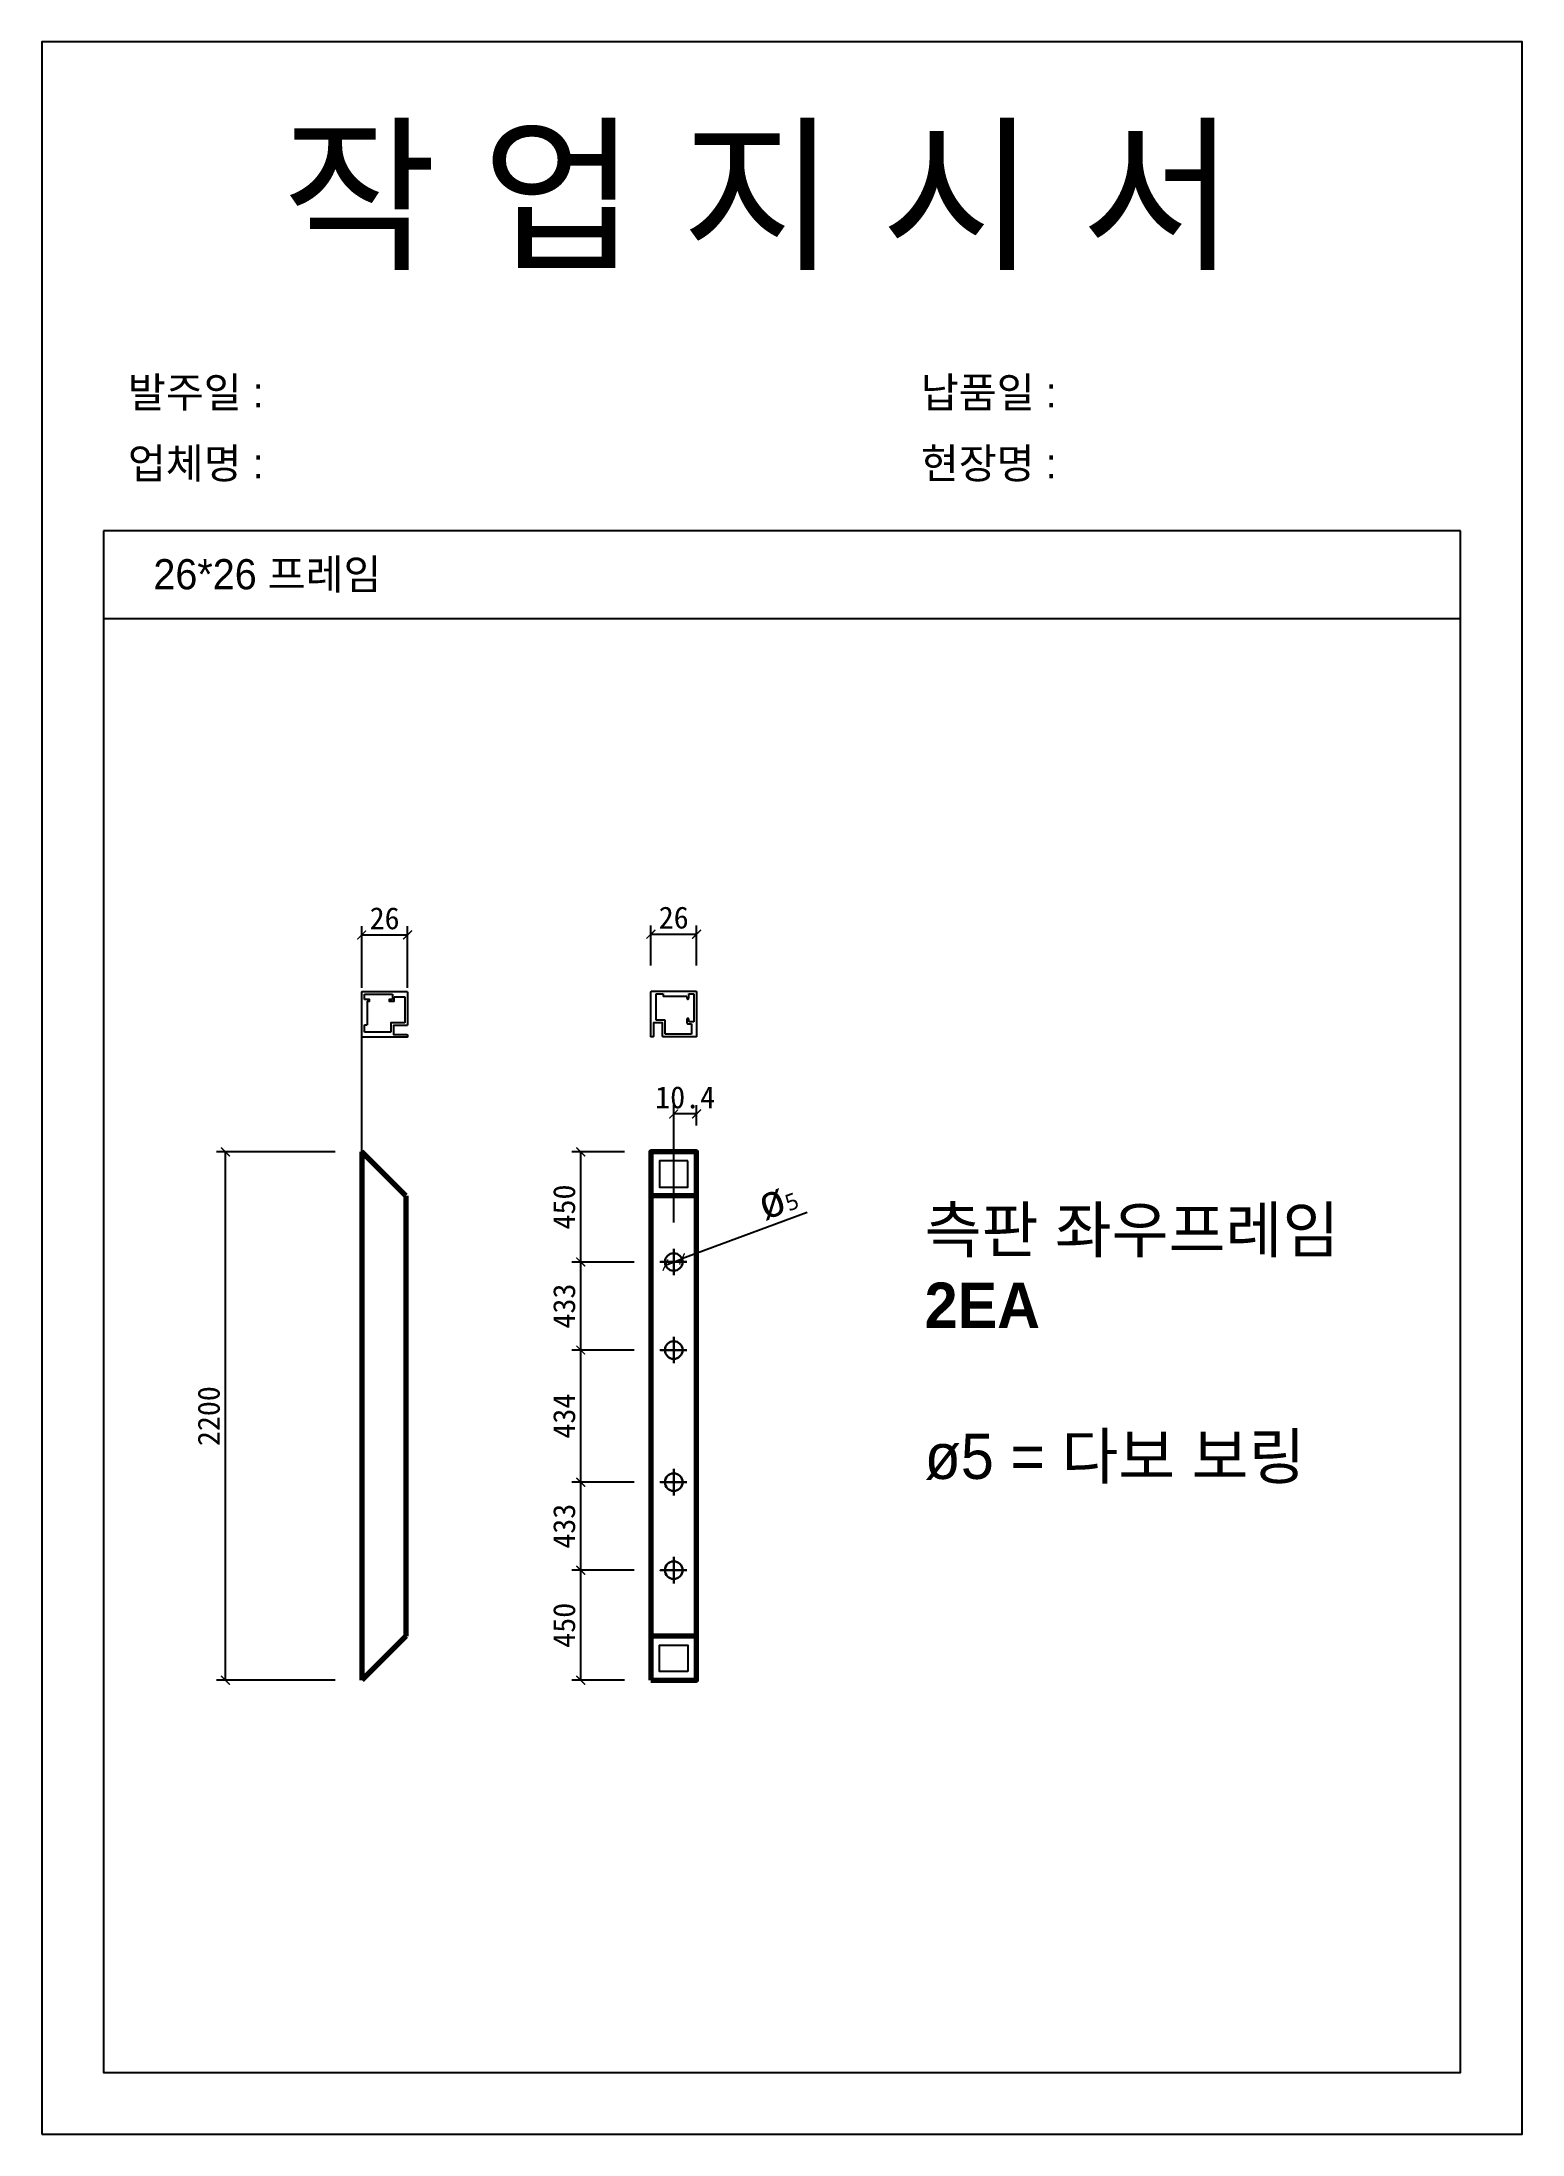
# Model space of a CAD drawing. Header units: millimetres. Extents: x -44117 to 256353, y -2095463 to 65325.
# Drawn here: x 26672 to 28352, y -2774 to -398 of the extents above; entities that cross this region are included whole.
import ezdxf

# ---------------------------------------------------------------- set-up
doc = ezdxf.new("R2010")
doc.units = ezdxf.units.MM
doc.header["$LTSCALE"] = 10
doc.layers.add('Layer1', color=7, linetype='Continuous', lineweight=70)
doc.dimstyles.new('ISO-25', dxfattribs={"dimtxt": 2.5, "dimasz": 2.5, "dimexe": 1, "dimexo": 1, "dimtad": 1, "dimtxsty": 'Standard', "dimblk": 'ARCHTICK', "dimcen": 2.5, "dimadec": 0, "dimazin": 0, "dimtfac": 1, "dimtmove": 0, "dimatfit": 3, "dimfxl": 0, "dimarcsym": 0})

msp = doc.modelspace()

# ---------------------------------------------------------------- texts
at = {"attachment_point": 1}
for s, heights, insert, char_height in [('{\\fGulim|b0|i0|c129|p50;작 업 지 시 서}', [-155.84554], (26945.30613, -502.64492), 140), ('{\\fGulim|b0|i0|c129|p50;발주일 :}', [-38.18216], (26770.09677, -779.36534), 34.3), ('{\\fGulim|b0|i0|c129|p50;납품일 :}', [-37.67976], (27670.07475, -779.36534), 34.3), ('{\\fGulim|b0|i0|c129|p50;업체명 : }', [-38.2735], (26770.09677, -860.02152), 34.3), ('{\\fGulim|b0|i0|c129|p50;현장명 : }', [-38.2735], (27670.07475, -860.02152), 34.3), ('{\\fGulim|b0|i0|c129|p50;26*26 프레임}', [-38.22783], (26799.05936, -985.8901), 34.3), ('{\\fGulim|b1|i0|c129|p50;측판 좌우프레임\\P2EA\\P\\P\\fGulim|b0|i0|c129|p50;\\H1x;ø5 = 다보 보링}', [-317.65832], (27674.37059, -1721.67252), 51.45)]:
    msp.add_mtext_dynamic_manual_height_columns(s, width=3307.3198183, gutter_width=12.5, heights=heights, dxfattribs=dict(at, insert=insert, char_height=char_height))

# ---------------------------------------------------------------- blocks, each defined once
blk = doc.blocks.new('_ArchTick')
at = {"color": 0, "linetype": 'ByBlock', "const_width": 0.15}
blk.add_lwpolyline([(-0.5, -0.5), (0.5, 0.5)], dxfattribs=at)
blk = doc.blocks.new('*D568')
at = {"color": 0, "lineweight": -2}
for p, q in [((27005.5, -1659.1), (26870.8, -1659.1)), ((26880.8, -2259.1), (26880.8, -1659.1)), ((27005.5, -2259.1), (26870.8, -2259.1))]:
    blk.add_line(p, q, dxfattribs=at)
at = {"layer": 'Defpoints', "color": 0}
for p in [(26880.8, -1659.1), (27035.5, -1659.1), (27035.5, -2259.1)]:
    blk.add_point(p, dxfattribs=at)
at = {"color": 0, "lineweight": -2, "xscale": 10, "yscale": 10, "zscale": 10}
for p, rotation in [((26880.8, -1659.1), 90), ((26880.8, -2259.1), 270)]:
    blk.add_blockref('_ArchTick', p, dxfattribs=dict(at, rotation=rotation))
at = {"color": 0, "insert": (26862, -1959.1), "char_height": 25, "attachment_point": 5, "rotation": 90}
blk.add_mtext('2200', dxfattribs=at)
blk = doc.blocks.new('*D569')
at = {"color": 0, "lineweight": -2}
for p, q in [((27344.6, -2134.1), (27274.1, -2134.1)), ((27284.1, -2259.1), (27284.1, -2134.1)), ((27333.6, -2259.1), (27274.1, -2259.1))]:
    blk.add_line(p, q, dxfattribs=at)
at = {"layer": 'Defpoints', "color": 0}
for p in [(27284.1, -2134.1), (27374.6, -2134.1), (27363.6, -2259.1)]:
    blk.add_point(p, dxfattribs=at)
at = {"color": 0, "lineweight": -2, "xscale": 10, "yscale": 10, "zscale": 10}
for p, rotation in [((27284.1, -2134.1), 90), ((27284.1, -2259.1), 270)]:
    blk.add_blockref('_ArchTick', p, dxfattribs=dict(at, rotation=rotation))
at = {"color": 0, "insert": (27265.4, -2196.6), "char_height": 25, "attachment_point": 5, "rotation": 90}
blk.add_mtext('450', dxfattribs=at)
blk = doc.blocks.new('*D570')
at = {"color": 0, "lineweight": -2}
for p, q in [((27344.6, -2034.1), (27274.1, -2034.1)), ((27284.1, -2134.1), (27284.1, -2034.1)), ((27344.6, -2134.1), (27274.1, -2134.1))]:
    blk.add_line(p, q, dxfattribs=at)
at = {"layer": 'Defpoints', "color": 0}
for p in [(27284.1, -2034.1), (27374.6, -2034.1), (27374.6, -2134.1)]:
    blk.add_point(p, dxfattribs=at)
at = {"color": 0, "lineweight": -2, "xscale": 10, "yscale": 10, "zscale": 10}
for p, rotation in [((27284.1, -2034.1), 90), ((27284.1, -2134.1), 270)]:
    blk.add_blockref('_ArchTick', p, dxfattribs=dict(at, rotation=rotation))
at = {"color": 0, "insert": (27265.4, -2084.1), "char_height": 25, "attachment_point": 5, "rotation": 90}
blk.add_mtext('433', dxfattribs=at)
blk = doc.blocks.new('*D571')
at = {"color": 0, "lineweight": -2}
for p, q in [((27344.6, -1884.1), (27274.1, -1884.1)), ((27284.1, -2034.1), (27284.1, -1884.1)), ((27344.6, -2034.1), (27274.1, -2034.1))]:
    blk.add_line(p, q, dxfattribs=at)
at = {"layer": 'Defpoints', "color": 0}
for p in [(27284.1, -1884.1), (27374.6, -1884.1), (27374.6, -2034.1)]:
    blk.add_point(p, dxfattribs=at)
at = {"color": 0, "lineweight": -2, "xscale": 10, "yscale": 10, "zscale": 10}
for p, rotation in [((27284.1, -1884.1), 90), ((27284.1, -2034.1), 270)]:
    blk.add_blockref('_ArchTick', p, dxfattribs=dict(at, rotation=rotation))
at = {"color": 0, "insert": (27265.4, -1959.1), "char_height": 25, "attachment_point": 5, "rotation": 90}
blk.add_mtext('434', dxfattribs=at)
blk = doc.blocks.new('*D572')
at = {"color": 0, "lineweight": -2}
for p, q in [((27344.6, -1784.1), (27274.1, -1784.1)), ((27284.1, -1884.1), (27284.1, -1784.1)), ((27344.6, -1884.1), (27274.1, -1884.1))]:
    blk.add_line(p, q, dxfattribs=at)
at = {"layer": 'Defpoints', "color": 0}
for p in [(27284.1, -1784.1), (27374.6, -1784.1), (27374.6, -1884.1)]:
    blk.add_point(p, dxfattribs=at)
at = {"color": 0, "lineweight": -2, "xscale": 10, "yscale": 10, "zscale": 10}
for p, rotation in [((27284.1, -1784.1), 90), ((27284.1, -1884.1), 270)]:
    blk.add_blockref('_ArchTick', p, dxfattribs=dict(at, rotation=rotation))
at = {"color": 0, "insert": (27265.4, -1834.1), "char_height": 25, "attachment_point": 5, "rotation": 90}
blk.add_mtext('433', dxfattribs=at)
blk = doc.blocks.new('*D573')
at = {"color": 0, "lineweight": -2}
for p, q in [((27333.6, -1659.1), (27274.1, -1659.1)), ((27284.1, -1784.1), (27284.1, -1659.1)), ((27344.6, -1784.1), (27274.1, -1784.1))]:
    blk.add_line(p, q, dxfattribs=at)
at = {"layer": 'Defpoints', "color": 0}
for p in [(27284.1, -1659.1), (27363.6, -1659.1), (27374.6, -1784.1)]:
    blk.add_point(p, dxfattribs=at)
at = {"color": 0, "lineweight": -2, "xscale": 10, "yscale": 10, "zscale": 10}
for p, rotation in [((27284.1, -1659.1), 90), ((27284.1, -1784.1), 270)]:
    blk.add_blockref('_ArchTick', p, dxfattribs=dict(at, rotation=rotation))
at = {"color": 0, "insert": (27265.4, -1721.6), "char_height": 25, "attachment_point": 5, "rotation": 90}
blk.add_mtext('450', dxfattribs=at)
blk = doc.blocks.new('*D574')
at = {"color": 0, "lineweight": -2}
for p, q in [((27540.9, -1728), (27399, -1780.6)), ((27380.2, -1787.6), (27399, -1780.6)), ((27380.2, -1787.6), (27380.2, -1787.6))]:
    blk.add_line(p, q, dxfattribs=at)
at = {"layer": 'Defpoints', "color": 0}
for p in [(27399, -1780.6), (27380.2, -1787.6)]:
    blk.add_point(p, dxfattribs=at)
at = {"color": 0, "lineweight": -2, "xscale": 10, "yscale": 10, "zscale": 10}
for p, rotation in [((27380.2, -1787.6), 20.35034544431216), ((27399, -1780.6), 200.3503454443122)]:
    blk.add_blockref('_ArchTick', p, dxfattribs=dict(at, rotation=rotation))
at = {"color": 0, "insert": (27507, -1712.8), "char_height": 25, "attachment_point": 5, "rotation": 20.3503}
blk.add_mtext('{\\fGulim|b0|i0|c129|p50;\\H1.4583x;ø\\fMalgun Gothic|b0|i0|c129|p50;\\H0.51429x;5}', dxfattribs=at)
blk = doc.blocks.new('*D576')
at = {"color": 0, "lineweight": -2}
for p, q in [((27035.5, -1472.9), (27035.5, -1402.7)), ((27035.5, -1412.7), (27087.5, -1412.7)), ((27087.5, -1472.9), (27087.5, -1402.7))]:
    blk.add_line(p, q, dxfattribs=at)
at = {"layer": 'Defpoints', "color": 0}
for p in [(27087.5, -1412.7), (27035.5, -1502.9), (27087.5, -1502.9)]:
    blk.add_point(p, dxfattribs=at)
at = {"color": 0, "lineweight": -2, "xscale": 10, "yscale": 10, "zscale": 10, "rotation": 180}
blk.add_blockref('_ArchTick', (27035.5, -1412.7), dxfattribs=at)
at = {"color": 0, "lineweight": -2, "xscale": 10, "yscale": 10, "zscale": 10}
blk.add_blockref('_ArchTick', (27087.5, -1412.7), dxfattribs=at)
at = {"color": 0, "insert": (27061.5, -1393.9), "char_height": 25, "attachment_point": 5}
blk.add_mtext('26', dxfattribs=at)
blk = doc.blocks.new('*D600')
at = {"color": 0, "lineweight": -2}
for p, q in [((27363.6, -1447.5), (27363.6, -1401.9)), ((27363.6, -1411.9), (27415.6, -1411.9)), ((27415.6, -1447.5), (27415.6, -1401.9))]:
    blk.add_line(p, q, dxfattribs=at)
at = {"layer": 'Defpoints', "color": 0}
for p in [(27415.6, -1411.9), (27363.6, -1477.5), (27415.6, -1477.5)]:
    blk.add_point(p, dxfattribs=at)
at = {"color": 0, "lineweight": -2, "xscale": 10, "yscale": 10, "zscale": 10, "rotation": 180}
blk.add_blockref('_ArchTick', (27363.6, -1411.9), dxfattribs=at)
at = {"color": 0, "lineweight": -2, "xscale": 10, "yscale": 10, "zscale": 10}
blk.add_blockref('_ArchTick', (27415.6, -1411.9), dxfattribs=at)
at = {"color": 0, "insert": (27389.6, -1393.1), "char_height": 25, "attachment_point": 5}
blk.add_mtext('26', dxfattribs=at)
blk = doc.blocks.new('*D609')
at = {"color": 0, "lineweight": -2}
for p, q in [((27389.6, -1739.1), (27389.6, -1605.9)), ((27415.6, -1629.1), (27415.6, -1605.9)), ((27415.6, -1615.9), (27389.6, -1615.9))]:
    blk.add_line(p, q, dxfattribs=at)
at = {"layer": 'Defpoints', "color": 0}
for p in [(27389.6, -1615.9), (27415.6, -1659.1), (27389.6, -1769.1)]:
    blk.add_point(p, dxfattribs=at)
at = {"color": 0, "lineweight": -2, "xscale": 10, "yscale": 10, "zscale": 10, "rotation": 180}
blk.add_blockref('_ArchTick', (27389.6, -1615.9), dxfattribs=at)
at = {"color": 0, "lineweight": -2, "xscale": 10, "yscale": 10, "zscale": 10}
blk.add_blockref('_ArchTick', (27415.6, -1615.9), dxfattribs=at)
at = {"color": 0, "insert": (27402.6, -1597.2), "char_height": 25, "attachment_point": 5}
blk.add_mtext('10.4', dxfattribs=at)

# ---------------------------------------------------------------- dimensions: what is measured, and where the dimension line sits
for base, p1, p2, text, picture, middle in [((27087.5165, -1412.67424), (27035.5165, -1502.88968), (27087.5165, -1502.88968), '26', '*D576', (27061.5165, -1412.67424)), ((27415.60189, -1411.85121), (27363.60189, -1477.48968), (27415.60189, -1477.48968), '26', '*D600', (27389.60189, -1411.85121)), ((27389.60189, -1615.91618), (27415.60189, -1659.0728), (27389.60189, -1769.0728), '10.4', '*D609', (27402.60189, -1615.91618))]:
    dim = msp.add_linear_dim(base=base, p1=p1, p2=p2, text=text, dimstyle='ISO-25', override={"dimscale": 10, "dimasz": 1, "dimexo": 3})
    dim.commit()
    dim.dimension.update_dxf_attribs({"geometry": picture, "text_midpoint": middle, "dimtype": 160})
for base, p1, p2, text, picture, middle in [((26880.77673, -1659.0728), (27035.5165, -2259.0728), (27035.5165, -1659.0728), '2200', '*D568', (26862.02673, -1959.0728)), ((27284.11446, -1659.0728), (27374.60189, -1784.0728), (27363.60189, -1659.0728), '450', '*D573', (27265.36446, -1721.5728)), ((27284.11446, -1784.0728), (27374.60189, -1884.0728), (27374.60189, -1784.0728), '433', '*D572', (27265.36446, -1834.0728)), ((27284.11446, -1884.0728), (27374.60189, -2034.0728), (27374.60189, -1884.0728), '434', '*D571', (27265.36446, -1959.0728)), ((27284.11446, -2034.0728), (27374.60189, -2134.0728), (27374.60189, -2034.0728), '433', '*D570', (27265.36446, -2084.0728)), ((27284.11446, -2134.0728), (27363.60189, -2259.0728), (27374.60189, -2134.0728), '450', '*D569', (27265.36446, -2196.5728))]:
    dim = msp.add_linear_dim(base=base, p1=p1, p2=p2, angle=90, text=text, dimstyle='ISO-25', override={"dimscale": 10, "dimasz": 1, "dimexo": 3})
    dim.commit()
    dim.dimension.update_dxf_attribs({"geometry": picture, "text_midpoint": middle})
dim = msp.add_diameter_dim_2p(p1=(27380.22606, -1787.5504), p2=(27398.97773, -1780.5952), text='{\\fGulim|b0|i0|c129|p50;\\H1.4583x;ø\\fMalgun Gothic|b0|i0|c129|p50;\\H0.51429x;5}', dimstyle='ISO-25', override={"dimscale": 10, "dimasz": 1, "dimexo": 3})
dim.commit()
dim.dimension.update_dxf_attribs({"geometry": '*D574', "text_midpoint": (27516.03585, -1737.17712), "dimtype": 163})

# ---------------------------------------------------------------- linework, layer by layer
for p, q in [((28282.49952, -953.65213), (26742.49952, -953.65213)), ((28282.49952, -1053.65213), (26742.49952, -1053.65213)), ((27038.5165, -1485.88968), (27038.5165, -1479.88968)), ((27038.5165, -1479.88968), (27070.5165, -1479.88968)), ((27043.9165, -1485.88968), (27038.5165, -1485.88968)), ((27041.5165, -1487.88968), (27043.9165, -1487.88968)), ((27041.5165, -1487.88968), (27041.5165, -1514.88968)), ((27044.5165, -1487.28968), (27044.5165, -1486.48968)), ((27066.5165, -1486.48968), (27066.5165, -1487.28968)), ((27070.5165, -1485.88968), (27067.1165, -1485.88968)), ((27067.1165, -1487.88968), (27071.9165, -1487.88968)), ((27070.5165, -1479.88968), (27070.5165, -1485.88968)), ((27072.5165, -1487.28968), (27072.5165, -1482.88968)), ((27072.5165, -1482.88968), (27084.5165, -1482.88968)), ((27084.5165, -1482.88968), (27084.5165, -1512.48968)), ((27369.60189, -1509.48968), (27369.60189, -1479.48968)), ((27369.60189, -1479.48968), (27377.60189, -1479.48968)), ((27377.60189, -1479.48968), (27377.60189, -1482.48968)), ((27404.60189, -1482.48968), (27377.60189, -1482.48968)), ((27404.60189, -1482.48968), (27404.60189, -1484.88968)), ((27405.20189, -1485.48968), (27406.00189, -1485.48968)), ((27406.60189, -1484.88968), (27406.60189, -1479.48968)), ((27406.60189, -1479.48968), (27412.60189, -1479.48968)), ((27412.60189, -1479.48968), (27412.60189, -1511.48968)), ((27038.5165, -1522.88968), (27038.5165, -1514.88968)), ((27038.5165, -1514.88968), (27041.5165, -1514.88968)), ((27068.5165, -1513.08968), (27068.5165, -1515.48968)), ((27068.5165, -1515.48968), (27068.5165, -1522.88968)), ((27068.5165, -1515.48968), (27068.5165, -1515.48968)), ((27071.5165, -1512.48968), (27069.1165, -1512.48968)), ((27084.5165, -1512.48968), (27071.5165, -1512.48968)), ((27377.00189, -1509.48968), (27369.60189, -1509.48968)), ((27379.40189, -1509.48968), (27377.00189, -1509.48968)), ((27377.00189, -1509.48968), (27377.00189, -1509.48968)), ((27380.00189, -1512.48968), (27380.00189, -1510.08968)), ((27380.00189, -1525.48968), (27380.00189, -1512.48968)), ((27404.60189, -1508.08968), (27404.60189, -1512.88968)), ((27406.00189, -1507.48968), (27405.20189, -1507.48968)), ((27405.20189, -1513.48968), (27409.60189, -1513.48968)), ((27406.60189, -1511.48968), (27406.60189, -1508.08968)), ((27412.60189, -1511.48968), (27406.60189, -1511.48968)), ((27409.60189, -1513.48968), (27409.60189, -1525.48968)), ((27035.5165, -1659.0728), (27035.5165, -1527.88968)), ((27068.5165, -1522.88968), (27038.5165, -1522.88968)), ((27409.60189, -1525.48968), (27380.00189, -1525.48968))]:
    msp.add_line(p, q)
at = {"lineweight": 30}
for p, q in [((27389.60189, -1769.0728), (27389.60189, -1799.0728)), ((27389.60189, -1869.0728), (27389.60189, -1899.0728)), ((27389.60189, -2019.0728), (27389.60189, -2049.0728)), ((27389.60189, -2119.0728), (27389.60189, -2149.0728))]:
    msp.add_line(p, q, dxfattribs=at)
for points in [[(26672.49952, -2774.48241), (28352.49952, -2774.48241), (28352.49952, -398.48241), (26672.49952, -398.48241)], [(27405.60189, -1669.0728), (27373.60189, -1669.0728), (27373.60189, -1699.0728), (27405.60189, -1699.0728)], [(27405.60189, -2249.0728), (27373.60189, -2249.0728), (27373.60189, -2219.0728), (27405.60189, -2219.0728)]]:
    msp.add_lwpolyline(points, close=True)
msp.add_lwpolyline([(26742.49952, -953.65213), (26742.49952, -2704.48241), (28282.49952, -2704.48241), (28282.49952, -953.65213)])
for points in [[(27086.9165, -1525.88942, -0.4142135624), (27087.5165, -1526.48942), (27087.5165, -1528.28968, -0.4142135624), (27086.9165, -1528.88968), (27036.5165, -1528.88968, -0.4142135624), (27035.5165, -1527.88968), (27035.5165, -1477.88968, -0.4142135624), (27036.5165, -1476.88968), (27086.5165, -1476.88968, -0.4142135624), (27087.5165, -1477.88968), (27087.5165, -1514.48968, -0.4142135624), (27086.5165, -1515.48968), (27071.5165, -1515.48968), (27071.5165, -1525.88968), (27086.9165, -1525.88968)], [(27366.60215, -1527.88968, -0.4142135624), (27366.00215, -1528.48968), (27364.20189, -1528.48968, -0.4142135624), (27363.60189, -1527.88968), (27363.60189, -1477.48968, -0.4142135624), (27364.60189, -1476.48968), (27414.60189, -1476.48968, -0.4142135624), (27415.60189, -1477.48968), (27415.60189, -1527.48968, -0.4142135624), (27414.60189, -1528.48968), (27378.00189, -1528.48968, -0.4142135624), (27377.00189, -1527.48968), (27377.00189, -1512.48968), (27366.60189, -1512.48968), (27366.60189, -1527.88968)]]:
    msp.add_lwpolyline(points, format="xyb")
for points in [[(27404.60189, -1784.0728), (27374.60189, -1784.0728)], [(27404.60189, -1884.0728), (27374.60189, -1884.0728)], [(27404.60189, -2034.0728), (27374.60189, -2034.0728)], [(27404.60189, -2134.0728), (27374.60189, -2134.0728)]]:
    msp.add_lwpolyline(points, close=True, dxfattribs=at)
for centre in [(27389.60189, -1784.0728), (27389.60189, -1884.0728), (27389.60189, -2034.0728), (27389.60189, -2134.0728)]:
    msp.add_circle(centre, 10, dxfattribs=at)
for centre, start, end in [((27043.9165, -1486.48968), 360, 90), ((27043.9165, -1487.28968), 270, 0), ((27067.1165, -1486.48968), 90, 180), ((27067.1165, -1487.28968), 180, 270), ((27071.9165, -1487.28968), 270, 0), ((27405.20189, -1484.88968), 180, 270), ((27406.00189, -1484.88968), 270, 0), ((27069.1165, -1513.08968), 90, 180), ((27379.40189, -1510.08968), 360, 90), ((27405.20189, -1508.08968), 90, 180), ((27405.20189, -1512.88968), 180, 270), ((27406.00189, -1508.08968), 360, 90)]:
    msp.add_arc(centre, 0.6, start, end)
at = {"layer": 'Layer1'}
for p, q in [((27085.5165, -1709.0728), (27035.5165, -1659.0728)), ((27415.60189, -1709.0728), (27363.60189, -1709.0728)), ((27085.5165, -2209.0728), (27035.5165, -2259.0728)), ((27415.60189, -2209.0728), (27363.60189, -2209.0728))]:
    msp.add_line(p, q, dxfattribs=at)
for points in [[(27035.5165, -1659.0728), (27035.5165, -2259.0728)], [(27085.5165, -1709.0728), (27085.5165, -2209.0728)]]:
    msp.add_lwpolyline(points, dxfattribs=at)
msp.add_lwpolyline([(27363.60189, -2259.0728), (27415.60189, -2259.0728), (27415.60189, -1659.0728), (27363.60189, -1659.0728)], close=True, dxfattribs=at)

msp.set_redraw_order([(e.dxf.handle, doc.entitydb.next_handle()) for e in msp.query("TEXT MTEXT ATTDEF DIMENSION ARC_DIMENSION")])  # texts and dimensions are drawn at this point

doc.saveas('drawing.dxf')
